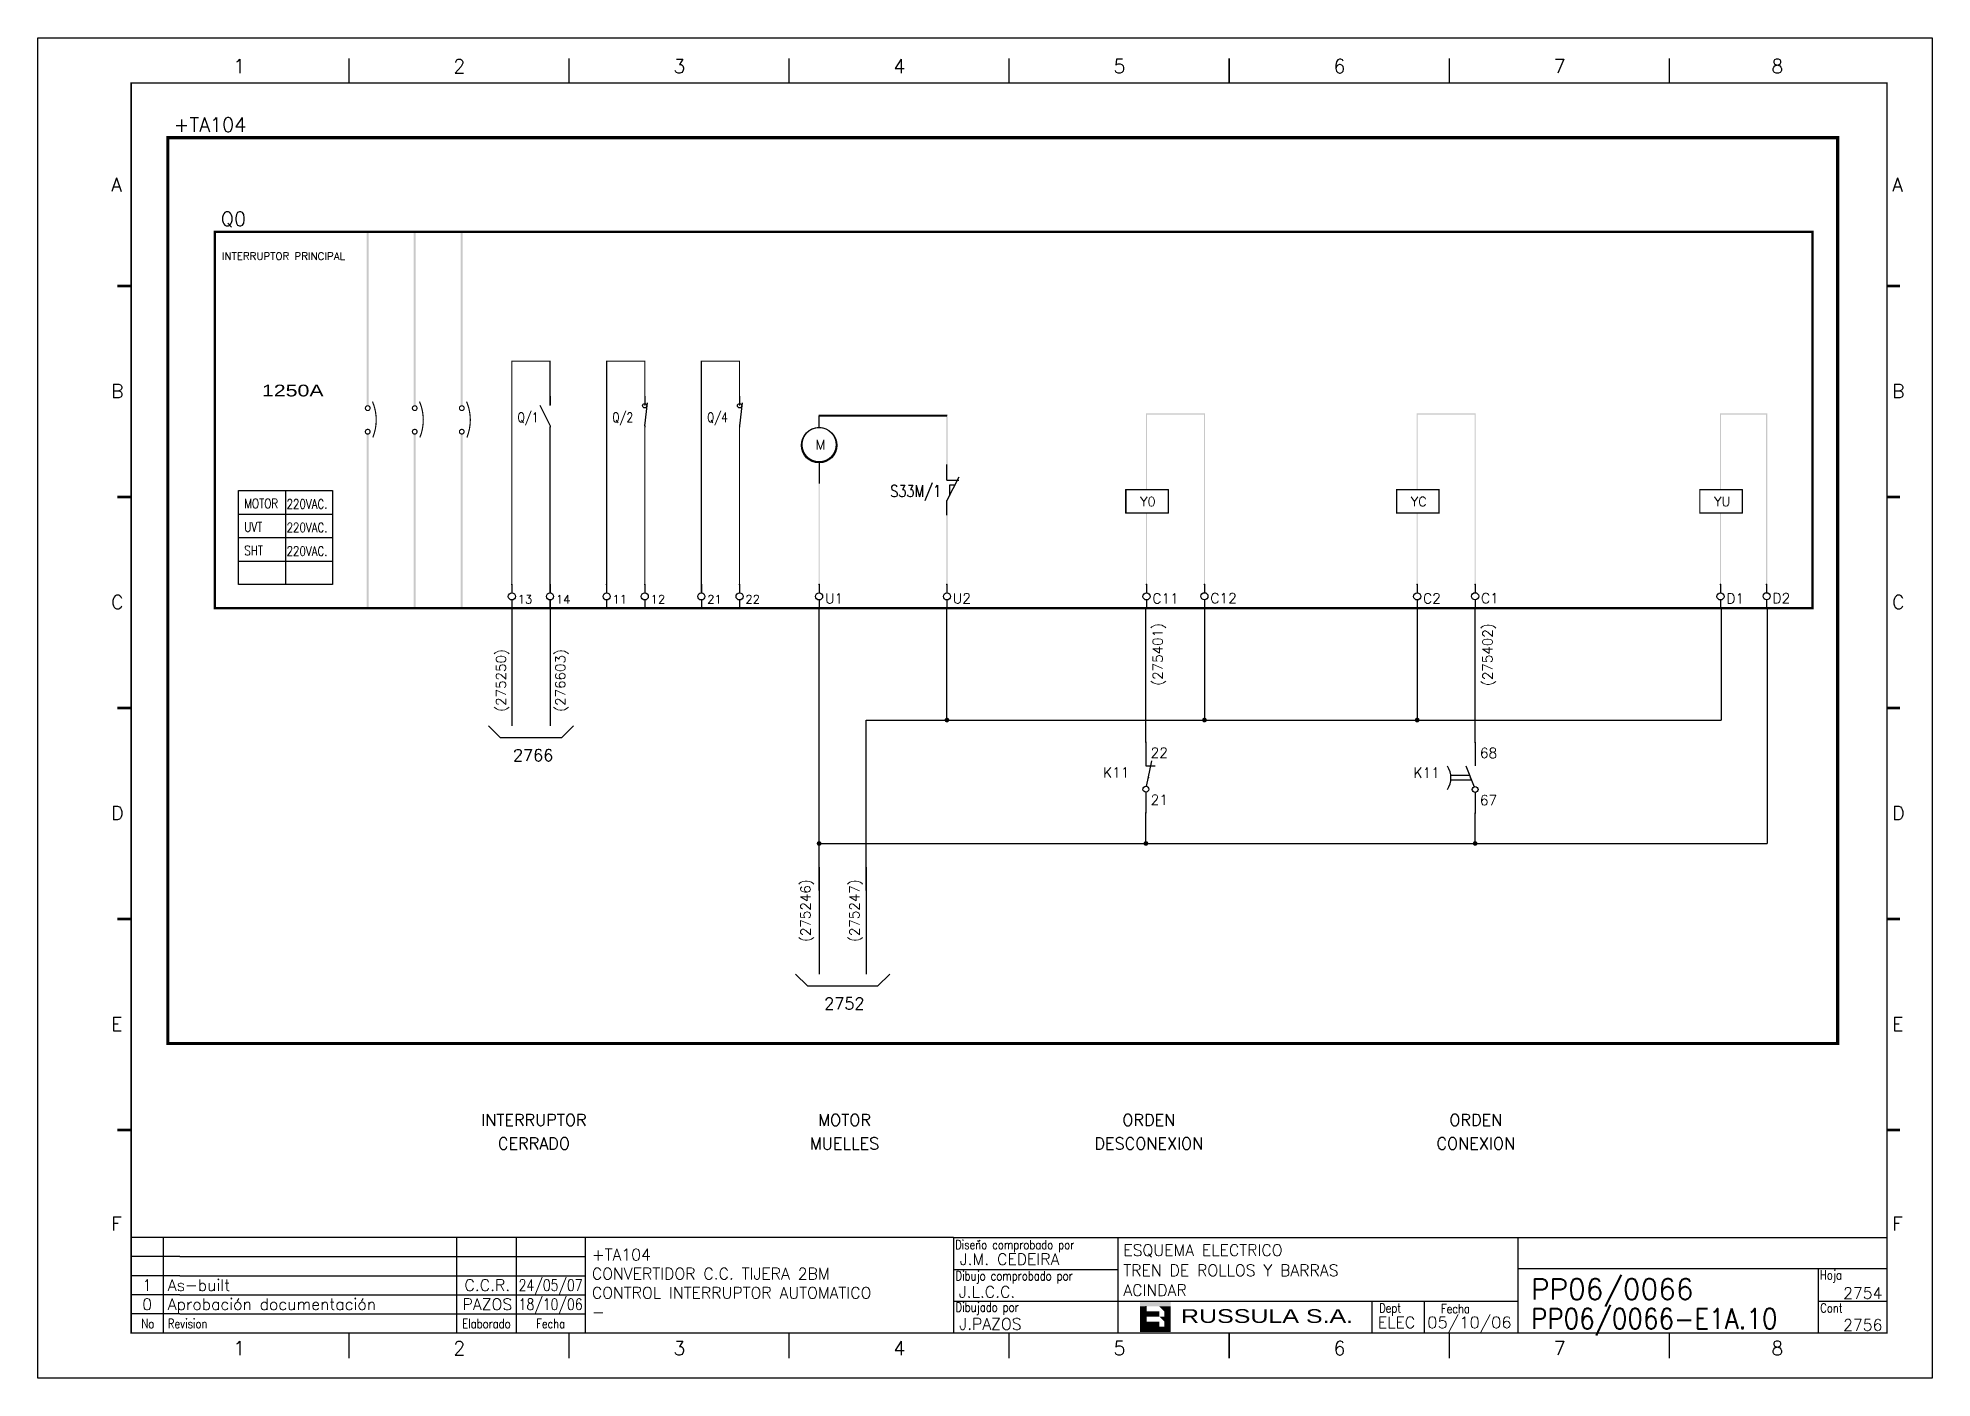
# Model space of a CAD drawing. Extents: x -25 to 1044, y -25744 to 292.
# Drawn here: x 230.2 to 650.2, y -15130.4 to -14833.4 of the extents above; entities that cross this region are included whole.
import ezdxf
from ezdxf.enums import TextEntityAlignment as Align

# ---------------------------------------------------------------- set-up
doc = ezdxf.new("R2010")
doc.units = 0
doc.header["$LTSCALE"] = 10
doc.header["$MEASUREMENT"] = 0
doc.linetypes.add('DASHDOT', pattern=[1, 0.5, -0.25, 0, -0.25])
doc.layers.get('0').update_dxf_attribs({"linetype": 'CONTINUOUS'})
for name, color, linetype in [('1', 7, 'CONTINUOUS'), ('10', 5, 'CONTINUOUS'), ('102', 7, 'CONTINUOUS'), ('2', 7, 'CONTINUOUS'), ('25', 3, 'CONTINUOUS'), ('8', 1, 'CONTINUOUS'), ('9', 6, 'CONTINUOUS'), ('DIBUJO', 7, 'CONTINUOUS'), ('NODE', 7, 'CONTINUOUS')]:
    doc.layers.add(name, color=color, linetype=linetype)
doc.styles.add('HELV', font='HELVBLD.SHX', dxfattribs={"width": 1.2})
doc.styles.add('HELVETICA', font='HELV.SHX')
doc.styles.add('LABEL', font='SIMPLEX', dxfattribs={"width": 0.8, "height": 4})
doc.styles.add('ROMAND', font='ROMAND.SHX', dxfattribs={"width": 0.7})
doc.styles.add('ROMANS', font='romans')
doc.styles.get("Standard").update_dxf_attribs({"font": 'simplex'})

msp = doc.modelspace()

# ---------------------------------------------------------------- texts
at = {"layer": '2', "color": 6}
for s, p in [('+TA104', (260.35, -14854.18)), ('Q0', (270.78, -14875.04))]:
    msp.add_text(s, height=3.129, dxfattribs=at).set_placement(p)
at = {"layer": '2', "style": 'ROMAND'}
msp.add_text('INTERRUPTOR PRINCIPAL', height=1.6686, dxfattribs=at).set_placement((271.04, -14882.6))
at = {"layer": '2', "color": 7}
for s, height, style, width, p in [('1250A', 2.607, 'HELV', 1.3, (279.91, -14912.85)), ('MOTOR', 2.086, 'ROMANS', 0.8, (276, -14937.62)), ('220VAC.', 2.086, 'ROMANS', 0.8, (285.37, -14937.74)), ('UVT', 2.086, 'ROMANS', 0.8, (276, -14942.83)), ('220VAC.', 2.086, 'ROMANS', 0.8, (285.37, -14942.95)), ('SHT', 2.086, 'ROMANS', 0.8, (276, -14948.05)), ('220VAC.', 2.086, 'ROMANS', 0.8, (285.37, -14948.17))]:
    msp.add_text(s, height=height, dxfattribs=dict(at, style=style, width=width)).set_placement(p)
at = {"layer": '2'}
for s, height, p in [('M', 2.09, (402.68, -14924.58)), ('Y0', 2.086, (474.66, -14937.2)), ('YC', 2.086, (534.68, -14937.2)), ('YU', 2.086, (601.92, -14937.2))]:
    msp.add_text(s, height=height, dxfattribs=at).set_placement(p)
at = {"layer": '2', "color": 6}
for s, p in [('(275401)', (479.63, -14976.96)), ('(275402)', (552.76, -14977.03)), ('(275250)', (334.02, -14982.74)), ('(276603)', (347.18, -14982.74)), ('(275246)', (401.54, -15033.76)), ('(275247)', (412.38, -15033.76))]:
    msp.add_text(s, height=2.19, rotation=90, dxfattribs=at).set_placement(p)
at = {"layer": '2', "color": 1, "style": 'ROMANS'}
for s, p in [('2766', (340.05, -14993.67)), ('2752', (409.05, -15048.68))]:
    msp.add_text(s, height=2.607, dxfattribs=at).set_placement(p, align=Align.CENTER)
at = {"layer": '2', "color": 7, "style": 'ROMANS'}
for s, height, p in [('INTERRUPTOR', 2.6072, (340.22, -15074.5)), ('MOTOR', 2.607, (409.08, -15074.5)), ('ORDEN', 2.607, (476.56, -15074.5)), ('ORDEN', 2.607, (549.06, -15074.5)), ('CERRADO', 2.607, (340.22, -15079.71)), ('MUELLES', 2.607, (409.08, -15079.71)), ('DESCONEXION', 2.6072, (476.56, -15079.71)), ('CONEXION', 2.607, (549.06, -15079.71))]:
    msp.add_text(s, height=height, dxfattribs=at).set_placement(p, align=Align.CENTER)
at = {"layer": '25', "color": 0, "width": 0.8}
for s, height, p in [('Q/1', 2.086, (341.2, -14918.52)), ('Q/2', 2.086, (362.2, -14918.52)), ('Q/4', 2.086, (383.21, -14918.52)), ('S33M/1', 2.607, (430.51, -14935.12))]:
    msp.add_text(s, height=height, dxfattribs=at).set_placement(p, align=Align.RIGHT)

# ---------------------------------------------------------------- blocks, each defined once
blk = doc.blocks.new('newcajec')
at = {"layer": '1'}
for p, q in [((179.4, 20.85), (0.13, 20.85)), ((7, 20.85), (7, 0)), ((71, 20.85), (71, 0)), ((84, 20.85), (84, 0.09)), ((99, 20.85), (99, 0)), ((215.2, 20.8), (215.2, 0)), ((10.6, 16.64), (0, 16.64)), ((10.6, 16.64), (99, 16.64)), ((184.64, 20.18), (184.81, 20.01)), ((184.81, 20.01), (185.18, 20.25)), ((10.6, 12.48), (0, 12.48)), ((10.6, 12.48), (99, 12.48)), ((179.4, 13.87), (215.2, 13.87)), ((368, 14.06), (368, 0)), ((10.6, 8.32), (0, 8.32)), ((10.6, 8.32), (99, 8.32)), ((10.6, 4.16), (0, 4.16)), ((10.6, 4.16), (99, 4.16)), ((179.4, 6.93), (267.63, 6.93)), ((267.63, 6.93), (302.5, 6.93)), ((270.63, 6.91), (270.63, 0)), ((282.07, 6.93), (282.07, 0)), ((368, 6.93), (383, 6.93))]:
    blk.add_line(p, q, dxfattribs=at)
for points in [[(47.5, 272.5, 0.3, 0.3, 0), (47.5, 277.91, 0.3, 0.3, 0)], [(95.5, 272.5, 0.3, 0.3, 0), (95.5, 277.91, 0.3, 0.3, 0)], [(143.5, 272.5, 0.3, 0.3, 0), (143.5, 277.91, 0.3, 0.3, 0)], [(191.5, 272.5, 0.3, 0.3, 0), (191.5, 277.91, 0.3, 0.3, 0)], [(239.5, 272.5, 0.3, 0.3, 0), (239.5, 277.91, 0.3, 0.3, 0)], [(287.5, 272.5, 0.3, 0.3, 0), (287.5, 277.91, 0.3, 0.3, 0)], [(335.5, 272.5, 0.3, 0.3, 0), (335.5, 277.91, 0.3, 0.3, 0)], [(-2.99, 228.23, 0.6, 0.6, 0), (-0.18, 228.23, 0.6, 0.6, 0)], [(383.01, 228.23, 0.6, 0.6, 0), (385.82, 228.23, 0.6, 0.6, 0)], [(-2.99, 182.23, 0.6, 0.6, 0), (-0.18, 182.23, 0.6, 0.6, 0)], [(383.01, 182.23, 0.6, 0.6, 0), (385.82, 182.23, 0.6, 0.6, 0)], [(-2.99, 136.23, 0.6, 0.6, 0), (-0.18, 136.23, 0.6, 0.6, 0)], [(383.01, 136.23, 0.6, 0.6, 0), (385.82, 136.23, 0.6, 0.6, 0)], [(-2.99, 90.23, 0.6, 0.6, 0), (-0.18, 90.23, 0.6, 0.6, 0)], [(383.01, 90.23, 0.6, 0.6, 0), (385.82, 90.23, 0.6, 0.6, 0)], [(-2.99, 44.23, 0.6, 0.6, 0), (-0.18, 44.23, 0.6, 0.6, 0)], [(383.01, 44.23, 0.6, 0.6, 0), (385.82, 44.23, 0.6, 0.6, 0)], [(383, 20.8, 0.3, 0.3, 0), (179.4, 20.8, 0.3, 0.3, 0), (179.4, 0, 0.3, 0.3, 0)], [(302.5, 20.8, 0.3, 0.3, 0), (302.5, 0, 0.3, 0.3, 0)], [(302.5, 14, 0.3, 0.3, 0), (383, 14, 0.3, 0.3, 0)], [(47.5, -5.5, 0.3, 0.3, 0), (47.5, -0.09, 0.3, 0.3, 0)], [(95.5, -5.5, 0.3, 0.3, 0), (95.5, -0.09, 0.3, 0.3, 0)], [(143.5, -5.5, 0.3, 0.3, 0), (143.5, -0.09, 0.3, 0.3, 0)], [(191.5, -5.5, 0.3, 0.3, 0), (191.5, -0.09, 0.3, 0.3, 0)], [(239.5, -5.5, 0.3, 0.3, 0), (239.5, -0.09, 0.3, 0.3, 0)], [(287.5, -5.5, 0.3, 0.3, 0), (287.5, -0.09, 0.3, 0.3, 0)], [(335.5, -5.5, 0.3, 0.3, 0), (335.5, -0.09, 0.3, 0.3, 0)]]:
    blk.add_lwpolyline(points, format="xyseb", dxfattribs=at)
at = {"layer": '1', "const_width": 0.3}
blk.add_lwpolyline([(0, 0), (0, 272.5), (383, 272.5), (383, 0)], close=True, dxfattribs=at)
at = {"layer": '2', "color": 14}
for p, q in [((221.42, 4.69), (221.42, 5.81)), ((221.42, 2.47), (221.42, 3.58))]:
    blk.add_line(p, q, dxfattribs=at)
for points in [[(220.05, 5.81), (220.05, 6.92), (226.74, 5.81), (226.74, 6.92)], [(221.42, 2.47), (220.05, 2.47), (221.42, 5.81), (220.05, 5.81)], [(221.42, 4.69), (224.25, 4.69), (221.42, 3.58), (224.25, 3.58)], [(224.25, 5.81), (225.37, 5.81), (225.37, 4.69)], [(225.37, 5.81), (226.74, 5.81), (225.37, 1.35), (226.74, 1.35)], [(224.25, 0.24), (224.25, 2.47), (220.05, 0.24), (220.05, 2.47)], [(224.25, 3.58), (225.37, 3.58), (225.37, 2.47)], [(226.74, 1.35), (226.74, 0.24), (224.25, 1.35), (224.25, 0.24)]]:
    blk.add_solid(points, dxfattribs=at)
at = {"layer": '1', "style": 'ROMANS'}
for s, p in [('1', (22.29, 274.68)), ('2', (70.29, 274.68)), ('3', (118.29, 274.68)), ('4', (166.29, 274.68)), ('5', (214.29, 274.68)), ('6', (262.29, 274.68)), ('7', (310.29, 274.68)), ('8', (357.79, 274.68)), ('A', (-4.37, 248.84)), ('A', (384.13, 248.84)), ('B', (-4.37, 203.84)), ('B', (384.13, 203.84)), ('C', (-4.37, 157.84)), ('C', (384.13, 157.84)), ('D', (-4.37, 111.84)), ('D', (384.13, 111.84)), ('E', (-4.37, 65.84)), ('E', (384.13, 65.84)), ('F', (-4.37, 22.34)), ('F', (384.13, 22.34)), ('1', (22.29, -4.82)), ('2', (70.29, -4.82)), ('3', (118.29, -4.82)), ('4', (166.29, -4.82)), ('5', (214.29, -4.82)), ('6', (262.29, -4.82)), ('7', (310.29, -4.82)), ('8', (357.79, -4.82))]:
    blk.add_text(s, height=3, dxfattribs=at).set_placement(p)
at = {"layer": '1', "style": 'LABEL', "width": 0.8}
for s, p in [('Diseno comprobado por', (179.73, 18.27)), ('Dibujo comprobado por', (179.81, 11.47)), ('Hoja', (368.38, 11.66)), ('Dibujado por', (179.83, 4.64)), ('Fecha', (285.71, 4.3)), ('Cont', (368.43, 4.46)), ('No', (2.23, 1.05)), ('Revision', (8, 1.05))]:
    blk.add_text(s, height=2, dxfattribs=at).set_placement(p)
for s, p in [('Dept', (274.61, 4.44)), ('Elaborado', (77.5, 1.05)), ('Fecha', (91.5, 1.05))]:
    blk.add_text(s, height=2, dxfattribs=at).set_placement(p, align=Align.CENTER)
at = {"layer": '10', "style": 'ROMANS'}
for tag, p in [('REV41', (3.5, 18.74)), ('REV43', (77.7, 18.74)), ('REV31', (3.5, 14.58)), ('REV33', (77.7, 14.58)), ('REV21', (3.5, 10.42)), ('REV23', (77.7, 10.42)), ('REV11', (3.5, 6.27)), ('REV13', (77.7, 6.27))]:
    blk.add_attdef(tag, text='', height=2.5, dxfattribs=at).set_placement(p, align=Align.MIDDLE)
for tag, p, height in [('REV42', (8, 17.49), 2.5), ('SHEETNAME1', (100.5, 15.83), 2.5), ('DESIGNCHECK', (180.74, 14.83), 2.5), ('DOCUMENTTYPE', (216.43, 16.8), 2.5), ('NOTA', (305.32, 15.8), 3), ('REV32', (8, 13.33), 2.5), ('SHEETNAME2', (100.5, 11.67), 2.5), ('OBJECT', (216.43, 12.4), 2.5), ('REV22', (8, 9.17), 2.5), ('SHEETNAME3', (100.5, 7.51), 2.5), ('DRAWINGCHECK', (180.53, 7.71), 2.5), ('CUSTOMER', (216.43, 8.08), 2.5), ('ORDER', (305.32, 7.3), 4.5), ('REV12', (8, 5.01), 2.5), ('SHEETNAME4', (100.5, 3.35), 2.5), ('DOCUMENT_ID', (305.32, 0.93), 4.4), ('USER', (180.63, 0.71), 2.5), ('DEPARTMENT', (271.93, 1.05), 2.5)]:
    blk.add_attdef(tag, p, '', height=height, dxfattribs=at)
for tag, width, p, p2 in [('REV44', 1.221199, (84.53, 17.49), (98.48, 17.49)), ('REV34', 1.221199, (84.53, 13.33), (98.48, 13.33)), ('REV24', 1.221199, (84.53, 9.17), (98.48, 9.17)), ('REV14', 1.221199, (84.53, 5.01), (98.48, 5.01)), ('CREATED2', 7.039915, (282.71, 1.05), (301.14, 1.05))]:
    blk.add_attdef(tag, text='', height=2.5, dxfattribs=dict(at, width=width)).set_placement(p, p2, align=Align.FIT)
for tag, p in [('SHEET', (382, 7.43)), ('NEXTSHEET', (382, 0.5))]:
    blk.add_attdef(tag, text='', height=2.5, dxfattribs=at).set_placement(p, align=Align.RIGHT)
at = {"layer": 'DIBUJO', "color": 14, "style": 'HELVETICA', "width": 1.3}
blk.add_text('RUSSULA S.A.', height=3, dxfattribs=at).set_placement((229, 2.19))
blk = doc.blocks.new('NOD', base_point=(237.5, 170))
at = {"layer": 'NODE'}
blk.add_point((237.5, 170), dxfattribs=at)
blk = doc.blocks.new('$$PLD12C')
for p, q in [((0, 2.5), (0, 0.75)), ((0, -0.75), (0, -2.5))]:
    blk.add_line(p, q)
at = {"layer": '2'}
blk.add_circle((0, 0), 0.75, dxfattribs=at)
for p in [(0, 2.5), (0, -2.5)]:
    blk.add_blockref('NOD', p, dxfattribs=at)
at = {"layer": '8'}
blk.add_attdef('*A', (1.25, -1.5), '', height=2.15, dxfattribs=at)
at = {"layer": '9'}
blk.add_attdef('ID', text='', height=2.15, dxfattribs=at).set_placement((-1.25, -1.5), align=Align.RIGHT)
blk = doc.blocks.new('$070203S')
at = {"layer": '102'}
for p, q in [((0, 0), (0, -5)), ((0.13, -9.39), (1.25, -4)), ((0, -5), (2, -5)), ((0, -10.62), (0, -15))]:
    blk.add_line(p, q, dxfattribs=at)
blk.add_circle((0, -10), 0.625, dxfattribs=at)
blk.add_point((0.52, -7.5), dxfattribs=at)
at = {"layer": '2'}
for p in [(0, 0), (0, -15)]:
    blk.add_blockref('NOD', p, dxfattribs=at)
at = {"layer": '8'}
for tag, p in [('1A', (1, -3.32)), ('2A', (1, -13.32))]:
    blk.add_attdef(tag, p, '', height=2.15, dxfattribs=at)
at = {"layer": '9'}
blk.add_attdef('ID', text='', height=2.15, dxfattribs=at).set_placement((-3.5, -7.5), align=Align.RIGHT)
blk = doc.blocks.new('$070202S')
at = {"layer": '102'}
for p, q in [((0, 0), (0, -5)), ((-2, -5), (-0.23, -9.42)), ((0, -10.62), (0, -15))]:
    blk.add_line(p, q, dxfattribs=at)
blk.add_circle((0, -10), 0.625, dxfattribs=at)
blk.add_point((-1, -7.5), dxfattribs=at)
at = {"layer": '2'}
for p in [(0, 0), (0, -15)]:
    blk.add_blockref('NOD', p, dxfattribs=at)
at = {"layer": '8'}
for tag, p in [('1A', (1, -3.32)), ('2A', (1, -13.32))]:
    blk.add_attdef(tag, p, '', height=2.15, dxfattribs=at)
at = {"layer": '9'}
blk.add_attdef('ID', text='', height=2.15, dxfattribs=at).set_placement((-3.5, -7.5), align=Align.RIGHT)

# ---------------------------------------------------------------- linework, layer by layer
for p, q in [((488.9, -14959.73), (488.9, -14984.57)), ((536.07, -14959.78), (536.07, -14984.57))]:
    msp.add_line(p, q)
at = {"const_width": 0.521}
for points in [[(488.64, -14984.57, 1), (489.16, -14984.57, 1)], [(535.81, -14984.57, 1), (536.33, -14984.57, 1)], [(475.66, -15011.92, 1), (476.18, -15011.92, 1)], [(548.66, -15011.92, 1), (549.18, -15011.92, 1)]]:
    msp.add_lwpolyline(points, format="xyb", close=True, dxfattribs=at)
for centre in [(364.79, -14914.93), (385.83, -14914.93)]:
    msp.add_circle(centre, 0.468)
at = {"layer": '2'}
for p, q in [((403.46, -14919.76), (403.46, -14917.15)), ((403.46, -14917.15), (431.77, -14917.15)), ((403.46, -14927.58), (403.46, -14932.14)), ((471.49, -14933.49), (480.87, -14933.49)), ((471.49, -14938.7), (471.49, -14933.49)), ((480.87, -14933.49), (480.87, -14938.7)), ((531.51, -14933.49), (540.89, -14933.49)), ((540.89, -14933.49), (540.89, -14938.7)), ((598.75, -14933.49), (608.14, -14933.49)), ((608.14, -14933.49), (608.14, -14938.7)), ((480.87, -14938.7), (471.49, -14938.7)), ((540.89, -14938.7), (531.51, -14938.7)), ((608.14, -14938.7), (598.75, -14938.7)), ((547.67, -14996.83), (543.51, -14996.83)), ((548.09, -14997.88), (543.51, -14997.88))]:
    msp.add_line(p, q, dxfattribs=at)
at = {"layer": '2', "color": 7}
for p, q in [((274.69, -14933.71), (295.55, -14933.71)), ((274.69, -14954.56), (274.69, -14933.71)), ((285.12, -14933.71), (285.12, -14954.56)), ((295.55, -14933.71), (295.55, -14954.56)), ((274.69, -14938.92), (295.55, -14938.92)), ((274.69, -14944.13), (295.55, -14944.13)), ((274.69, -14949.35), (295.55, -14949.35)), ((295.55, -14954.56), (274.69, -14954.56)), ((335.33, -14959.78), (335.33, -14985.85)), ((343.8, -14959.78), (343.8, -14985.85)), ((403.46, -15022.35), (403.46, -14959.78)), ((431.8, -14984.57), (431.8, -14959.78)), ((475.92, -14989.47), (475.92, -14959.78)), ((548.92, -14989.53), (548.92, -14959.84)), ((603.45, -14959.79), (603.45, -14984.57)), ((613.67, -14959.75), (613.67, -15011.92)), ((413.89, -15022.35), (413.89, -14984.57)), ((413.89, -14984.57), (431.8, -14984.57)), ((431.8, -14984.57), (577.22, -14984.57)), ((577.22, -14984.57), (603.45, -14984.57)), ((330.12, -14985.85), (332.72, -14988.46)), ((332.72, -14988.46), (346.41, -14988.46)), ((346.41, -14988.46), (349.02, -14985.85)), ((475.92, -15011.92), (475.92, -15005.11)), ((548.92, -15011.92), (548.92, -15005.18)), ((403.46, -15011.92), (522.72, -15011.92)), ((522.72, -15011.92), (577.22, -15011.92)), ((577.22, -15011.92), (613.67, -15011.92)), ((403.46, -15017.14), (403.46, -15040.86)), ((413.89, -15017.14), (413.89, -15040.86)), ((398.25, -15040.86), (400.86, -15043.47)), ((400.86, -15043.47), (416.5, -15043.47)), ((416.5, -15043.47), (419.11, -15040.86))]:
    msp.add_line(p, q, dxfattribs=at)
at = {"layer": '2', "color": 3, "linetype": 'DASHDOT'}
for points, const_width in [([(259.05, -14855.49), (629.28, -14855.49), (629.28, -15056.25), (259.05, -15056.25), (259.05, -14855.49)], 0.73), ([(269.48, -14876.35), (623.69, -14876.35), (623.69, -14959.78), (269.48, -14959.78), (269.48, -14876.35)], 0.521)]:
    msp.add_lwpolyline(points, dxfattribs=dict(at, const_width=const_width))
at = {"layer": '2', "const_width": 0.261}
for points in [[(343.8, -14914.93), (343.8, -14905.03), (335.33, -14905.03), (335.33, -14954.56)], [(364.81, -14914.93), (364.81, -14905.03), (356.34, -14905.03), (356.34, -14954.56)], [(385.82, -14914.93), (385.82, -14905.03), (377.35, -14905.03), (377.35, -14954.56)], [(403.46, -14919.89), (403.46, -14917.02), (431.77, -14917.02), (431.77, -14917.15)], [(343.8, -14919.56), (343.8, -14954.56)], [(364.81, -14919.56), (364.81, -14954.56)], [(385.82, -14919.56), (385.82, -14954.56)], [(403.46, -14932.14), (403.46, -14927.45)], [(471.49, -14933.49), (480.87, -14933.49), (480.87, -14938.7), (471.49, -14938.7), (471.49, -14933.49)], [(531.51, -14933.49), (540.89, -14933.49), (540.89, -14938.7), (531.51, -14938.7), (531.51, -14933.49)], [(598.75, -14933.49), (608.14, -14933.49), (608.14, -14938.7), (598.75, -14938.7), (598.75, -14933.49)]]:
    msp.add_lwpolyline(points, dxfattribs=at)
at = {"layer": '2', "const_width": 0.256}
for points in [[(304.51, -14921.94, 0.096109), (305.26, -14918.06, 0.10084), (304.43, -14914, 1)], [(314.94, -14921.94, 0.096109), (315.69, -14918.06, 0.10084), (314.86, -14914, 1)], [(325.37, -14921.94, 0.096109), (326.12, -14918.06, 0.10084), (325.29, -14914, 1)]]:
    msp.add_lwpolyline(points, format="xyb", dxfattribs=at)
at = {"layer": '2', "const_width": 0.261}
for points in [[(302.85, -14915.45, 1), (303.9, -14915.45, 1)], [(313.28, -14915.45, 1), (314.32, -14915.45, 1)], [(323.71, -14915.45, 1), (324.75, -14915.45, 1)], [(302.85, -14920.67, 1), (303.9, -14920.67, 1)], [(313.28, -14920.67, 1), (314.32, -14920.67, 1)], [(323.71, -14920.67, 1), (324.75, -14920.67, 1)], [(399.68, -14923.54, 1), (407.24, -14923.54, 1)]]:
    msp.add_lwpolyline(points, format="xyb", close=True, dxfattribs=at)
at = {"layer": '2', "color": 7, "const_width": 0.521}
for points in [[(431.54, -14984.57, 1), (432.06, -14984.57, 1)], [(403.2, -15011.92, 1), (403.72, -15011.92, 1)]]:
    msp.add_lwpolyline(points, format="xyb", close=True, dxfattribs=at)
at = {"layer": '2'}
msp.add_circle((403.46, -14923.67), 3.91, dxfattribs=at)
msp.add_arc((538.62, -14997.36), 4.92, 327.9946, 32.0054, dxfattribs=at)
for points in [[(303.17, -14914.93), (303.58, -14914.93), (303.17, -14876.35), (303.58, -14876.35)], [(313.59, -14914.93), (314.01, -14914.93), (313.59, -14876.35), (314.01, -14876.35)], [(324.02, -14914.93), (324.44, -14914.93), (324.02, -14876.35), (324.44, -14876.35)], [(303.58, -14921.19), (303.17, -14921.19), (303.58, -14959.78), (303.17, -14959.78)], [(314.01, -14921.19), (313.59, -14921.19), (314.01, -14959.78), (313.59, -14959.78)], [(324.44, -14921.19), (324.02, -14921.19), (324.44, -14959.78), (324.02, -14959.78)], [(403.59, -14930.52), (403.33, -14930.52), (403.59, -14954.56), (403.33, -14954.56)], [(335.46, -14954.57), (335.2, -14954.57), (335.46, -14956.4), (335.2, -14956.4)], [(343.93, -14954.57), (343.67, -14954.57), (343.93, -14956.4), (343.67, -14956.4)], [(356.47, -14954.57), (356.21, -14954.57), (356.47, -14956.4), (356.21, -14956.4)], [(364.94, -14954.57), (364.68, -14954.57), (364.94, -14956.4), (364.68, -14956.4)], [(377.48, -14954.57), (377.22, -14954.57), (377.48, -14956.4), (377.22, -14956.4)], [(385.95, -14954.57), (385.69, -14954.57), (385.95, -14956.4), (385.69, -14956.4)], [(403.59, -14954.57), (403.33, -14954.57), (403.59, -14956.4), (403.33, -14956.4)], [(431.93, -14954.57), (431.67, -14954.57), (431.93, -14956.4), (431.67, -14956.4)], [(476.18, -14954.57), (475.92, -14954.57), (476.18, -14956.4), (475.92, -14956.4)], [(489.03, -14954.53), (488.77, -14954.53), (489.03, -14956.36), (488.77, -14956.36)], [(536.2, -14954.57), (535.94, -14954.57), (536.2, -14956.4), (535.94, -14956.4)], [(549.05, -14954.53), (548.79, -14954.53), (549.05, -14956.36), (548.79, -14956.36)], [(603.45, -14954.57), (603.18, -14954.57), (603.45, -14956.4), (603.18, -14956.4)], [(613.67, -14954.53), (613.41, -14954.53), (613.67, -14956.36), (613.41, -14956.36)], [(335.46, -14957.94), (335.2, -14957.94), (335.46, -14959.78), (335.2, -14959.78)], [(343.93, -14957.94), (343.67, -14957.94), (343.93, -14959.78), (343.67, -14959.78)], [(403.59, -14957.94), (403.33, -14957.94), (403.59, -14959.78), (403.33, -14959.78)], [(431.93, -14957.94), (431.67, -14957.94), (431.93, -14959.78), (431.67, -14959.78)], [(476.18, -14957.94), (475.92, -14957.94), (476.18, -14959.78), (475.92, -14959.78)], [(489.03, -14957.89), (488.77, -14957.89), (489.03, -14959.73), (488.77, -14959.73)], [(536.2, -14957.94), (535.94, -14957.94), (536.2, -14959.78), (535.94, -14959.78)], [(549.05, -14957.89), (548.79, -14957.89), (549.05, -14959.73), (548.79, -14959.73)], [(603.45, -14957.95), (603.18, -14957.95), (603.45, -14959.79), (603.18, -14959.79)], [(613.67, -14957.9), (613.41, -14957.9), (613.67, -14959.75), (613.41, -14959.75)]]:
    msp.add_trace(points, dxfattribs=at)
at = {"layer": '2', "color": 0}
for points in [[(431.93, -14916.88), (431.67, -14916.88), (431.93, -14931.36), (431.67, -14931.36)], [(476.18, -14916.62), (475.92, -14916.62), (476.18, -14933.49), (475.92, -14933.49)], [(476.05, -14916.62), (476.05, -14916.88), (489.03, -14916.62), (489.03, -14916.88)], [(489.03, -14916.62), (488.77, -14916.62), (489.03, -14954.52), (488.77, -14954.52)], [(536.2, -14916.62), (535.94, -14916.62), (536.2, -14933.49), (535.94, -14933.49)], [(536.07, -14916.62), (536.07, -14916.88), (549.05, -14916.62), (549.05, -14916.88)], [(549.05, -14916.62), (548.79, -14916.62), (549.05, -14954.52), (548.79, -14954.52)], [(603.45, -14916.62), (603.18, -14916.62), (603.45, -14933.49), (603.18, -14933.49)], [(603.32, -14916.62), (603.32, -14916.88), (613.67, -14916.62), (613.67, -14916.88)], [(613.67, -14916.62), (613.41, -14916.62), (613.67, -14954.52), (613.41, -14954.52)], [(431.93, -14935.98), (431.67, -14935.98), (431.93, -14954.56), (431.67, -14954.56)], [(476.18, -14938.7), (475.92, -14938.7), (476.18, -14954.56), (475.92, -14954.56)], [(536.2, -14938.7), (535.94, -14938.7), (536.2, -14954.56), (535.94, -14954.56)], [(603.45, -14938.7), (603.18, -14938.7), (603.45, -14954.56), (603.18, -14954.56)]]:
    msp.add_trace(points, dxfattribs=at)
at = {"layer": '25', "color": 0, "linetype": 'Continuous'}
for p, q in [((343.8, -14912.82), (343.8, -14914.77)), ((364.81, -14912.82), (364.81, -14914.77)), ((385.82, -14912.82), (385.82, -14914.77)), ((341.52, -14914.77), (343.8, -14919.34)), ((365.37, -14914.27), (364.78, -14919.34)), ((386.41, -14914.27), (385.82, -14919.34)), ((343.8, -14919.34), (343.8, -14919.66)), ((364.81, -14919.34), (364.81, -14919.66)), ((385.82, -14919.34), (385.82, -14919.66)), ((431.81, -14931.38), (431.81, -14927.9)), ((434.42, -14930.72), (431.81, -14935.94)), ((431.81, -14931.38), (434.42, -14931.38)), ((431.81, -14939.2), (431.81, -14935.94))]:
    msp.add_line(p, q, dxfattribs=at)
at = {"layer": '25', "color": 0}
for p, q in [((433.54, -14932.49), (432.34, -14932.49)), ((432.34, -14932.49), (432.34, -14934.89))]:
    msp.add_line(p, q, dxfattribs=at)
at = {"layer": 'DIBUJO'}
msp.add_lwpolyline([(230.24, -14833.4), (650.24, -14833.4), (650.24, -15130.4), (230.24, -15130.4), (230.24, -14833.4)], dxfattribs=at)

# ---------------------------------------------------------------- block references
at = {"layer": '2', "color": 7}
ref = msp.add_blockref('newcajec', (250.92, -15120.4), dxfattribs=dict(at, xscale=1.016513761467891, yscale=1.016513761467891, zscale=1.016513761467891))
ref.add_attrib('REV24', '24/05/07', dxfattribs={"layer": '10', "height": 2.541, "style": 'ROMANS', "width": 0.728168}).set_placement((336.84, -15111.07), (351.02, -15111.07), align=Align.FIT)
ref.add_attrib('SHEETNAME3', 'CONTROL INTERRUPTOR AUTOMATICO', (353.08, -15112.77), dxfattribs={"layer": '10', "height": 2.5413, "style": 'ROMANS'})
ref.add_attrib('SHEETNAME2', 'CONVERTIDOR C.C. TIJERA 2BM', (353.08, -15108.54), dxfattribs={"layer": '10', "height": 2.5413, "style": 'ROMANS'})
ref.add_attrib('SHEETNAME1', '+TA104', (353.08, -15104.31), dxfattribs={"layer": '10', "height": 2.541, "style": 'ROMANS'})
ref.add_attrib('USER', 'J.PAZOS', (434.53, -15119.68), dxfattribs={"layer": '10', "height": 2.541, "style": 'ROMANS'})
ref.add_attrib('DRAWINGCHECK', 'J.L.C.C.', (434.43, -15112.56), dxfattribs={"layer": '10', "height": 2.541, "style": 'ROMANS'})
ref.add_attrib('DESIGNCHECK', 'J.M. CEDEIRA', (434.64, -15105.32), dxfattribs={"layer": '10', "height": 2.5413, "style": 'ROMANS'})
ref.add_attrib('REV22', 'As-built', (259.05, -15111.07), dxfattribs={"layer": '10', "height": 2.541, "style": 'ROMANS'})
ref.add_attrib('REV12', 'Aprobación documentación', (259.05, -15115.3), dxfattribs={"layer": '10', "height": 2.5413, "style": 'ROMANS'})
ref.add_attrib('REV21', '1', dxfattribs={"layer": '10', "height": 2.54, "style": 'ROMANS'}).set_placement((254.47, -15109.8), align=Align.MIDDLE)
ref.add_attrib('REV11', '0', dxfattribs={"layer": '10', "height": 2.54, "style": 'ROMANS'}).set_placement((254.47, -15114.03), align=Align.MIDDLE)
ref.add_attrib('SHEETNAME4', '-', (353.08, -15117), dxfattribs={"layer": '10', "height": 2.54, "style": 'ROMANS'})
ref.add_attrib('REV14', '18/10/06', dxfattribs={"layer": '10', "height": 2.541, "style": 'ROMANS', "width": 0.728168}).set_placement((336.84, -15115.3), (351.02, -15115.3), align=Align.FIT)
ref.add_attrib('REV23', 'C.C.R.', dxfattribs={"layer": '10', "height": 2.541, "style": 'ROMANS'}).set_placement((329.9, -15109.8), align=Align.MIDDLE)
ref.add_attrib('REV13', 'PAZOS', dxfattribs={"layer": '10', "height": 2.541, "style": 'ROMANS'}).set_placement((329.9, -15114.03), align=Align.MIDDLE)
ref.add_attrib('DOCUMENT_ID', 'PP06/0066-E1A.10', (561.28, -15119.45), dxfattribs={"layer": '10', "height": 4.4727, "style": 'ROMANS', "width": 0.9})
ref.add_attrib('ORDER', 'PP06/0066', (561.28, -15112.98), dxfattribs={"layer": '10', "height": 4.574, "style": 'ROMANS'})
ref.add_attrib('CUSTOMER', 'ACINDAR', (470.92, -15112.18), dxfattribs={"layer": '10', "height": 2.541, "style": 'ROMANS'})
ref.add_attrib('OBJECT', 'TREN DE ROLLOS Y BARRAS', (470.92, -15107.79), dxfattribs={"layer": '10', "height": 2.5413, "style": 'ROMANS'})
ref.add_attrib('DOCUMENTTYPE', 'ESQUEMA ELECTRICO', (470.92, -15103.32), dxfattribs={"layer": '10', "height": 2.5413, "style": 'ROMANS'})
ref.add_attrib('CREATED2', '05/10/06', dxfattribs={"layer": '10', "height": 2.541, "style": 'ROMANS', "width": 0.961976}).set_placement((538.29, -15119.34), (557.03, -15119.34), align=Align.FIT)
ref.add_attrib('DEPARTMENT', 'ELEC', (527.34, -15119.34), dxfattribs={"layer": '10', "height": 2.541, "style": 'ROMANS'})
ref.add_attrib('NEXTSHEET', '2756', dxfattribs={"layer": '10', "height": 2.541, "style": 'ROMANS'}).set_placement((639.22, -15119.89), align=Align.RIGHT)
ref.add_attrib('SHEET', '2754', dxfattribs={"layer": '10', "height": 2.541, "style": 'ROMANS'}).set_placement((639.22, -15112.84), align=Align.RIGHT)
ref = msp.add_blockref('$$PLD12C', (335.33, -14957.17), dxfattribs=dict(at, xscale=1.042899108923663, yscale=1.042899108923663, zscale=1.042899108923663))
ref.add_attrib('*A', '13', (336.63, -14958.74), dxfattribs={"layer": '8', "height": 1.877})
ref = msp.add_blockref('$$PLD12C', (343.8, -14957.17), dxfattribs=dict(at, xscale=1.042899108923663, yscale=1.042899108923663, zscale=1.042899108923663))
ref.add_attrib('*A', '14', (345.11, -14958.74), dxfattribs={"layer": '8', "height": 1.877})
ref = msp.add_blockref('$$PLD12C', (356.34, -14957.17), dxfattribs=dict(at, xscale=1.042899108923663, yscale=1.042899108923663, zscale=1.042899108923663))
ref.add_attrib('*A', '11', (357.64, -14958.74), dxfattribs={"layer": '8', "height": 1.877})
ref = msp.add_blockref('$$PLD12C', (364.81, -14957.17), dxfattribs=dict(at, xscale=1.042899108923663, yscale=1.042899108923663, zscale=1.042899108923663))
ref.add_attrib('*A', '12', (366.11, -14958.74), dxfattribs={"layer": '8', "height": 1.877})
ref = msp.add_blockref('$$PLD12C', (377.35, -14957.17), dxfattribs=dict(at, xscale=1.042899108923663, yscale=1.042899108923663, zscale=1.042899108923663))
ref.add_attrib('*A', '21', (378.65, -14958.74), dxfattribs={"layer": '8', "height": 1.877})
ref = msp.add_blockref('$$PLD12C', (385.82, -14957.17), dxfattribs=dict(at, xscale=1.042899108923663, yscale=1.042899108923663, zscale=1.042899108923663))
ref.add_attrib('*A', '22', (387.12, -14958.74), dxfattribs={"layer": '8', "height": 1.877})
at = {"layer": '2', "color": 7, "xscale": 1.042899108923663, "yscale": 1.042899108923663, "zscale": 1.042899108923663}
for name, p, values in [('$$PLD12C', (403.46, -14957.17), {'*A': 'U1'}), ('$$PLD12C', (431.8, -14957.17), {'*A': 'U2'}), ('$$PLD12C', (476.05, -14957.17), {'*A': 'C11'}), ('$$PLD12C', (488.9, -14957.13), {'*A': 'C12'}), ('$$PLD12C', (536.07, -14957.17), {'*A': 'C2'}), ('$$PLD12C', (548.92, -14957.13), {'*A': 'C1'}), ('$$PLD12C', (603.32, -14957.17), {'*A': 'D1'}), ('$$PLD12C', (613.54, -14957.13), {'*A': 'D2'}), ('$070203S', (475.92, -14989.47), {'ID': 'K11', '1A': '22', '2A': '21'})]:
    msp.add_blockref(name, p, dxfattribs=at).add_auto_attribs(values)
at = {"layer": '2', "color": 7}
ref = msp.add_blockref('$070202S', (548.92, -14989.53), dxfattribs=dict(at, xscale=1.042899108923663, yscale=1.042899108923663, zscale=1.042899108923663))
ref.add_attrib('ID', 'K11', dxfattribs={"layer": '9', "height": 2.242}).set_placement((541.1, -14997.36), align=Align.RIGHT)
ref.add_attrib('1A', '68', (549.96, -14993), dxfattribs={"layer": '8', "height": 2.242})
ref.add_attrib('2A', '67', (549.96, -15003.43), dxfattribs={"layer": '8', "height": 2.242})

msp.set_redraw_order([(e.dxf.handle, doc.entitydb.next_handle()) for e in msp.query("TEXT MTEXT ATTDEF DIMENSION ARC_DIMENSION")])  # texts and dimensions are drawn at this point

doc.saveas('drawing.dxf')
